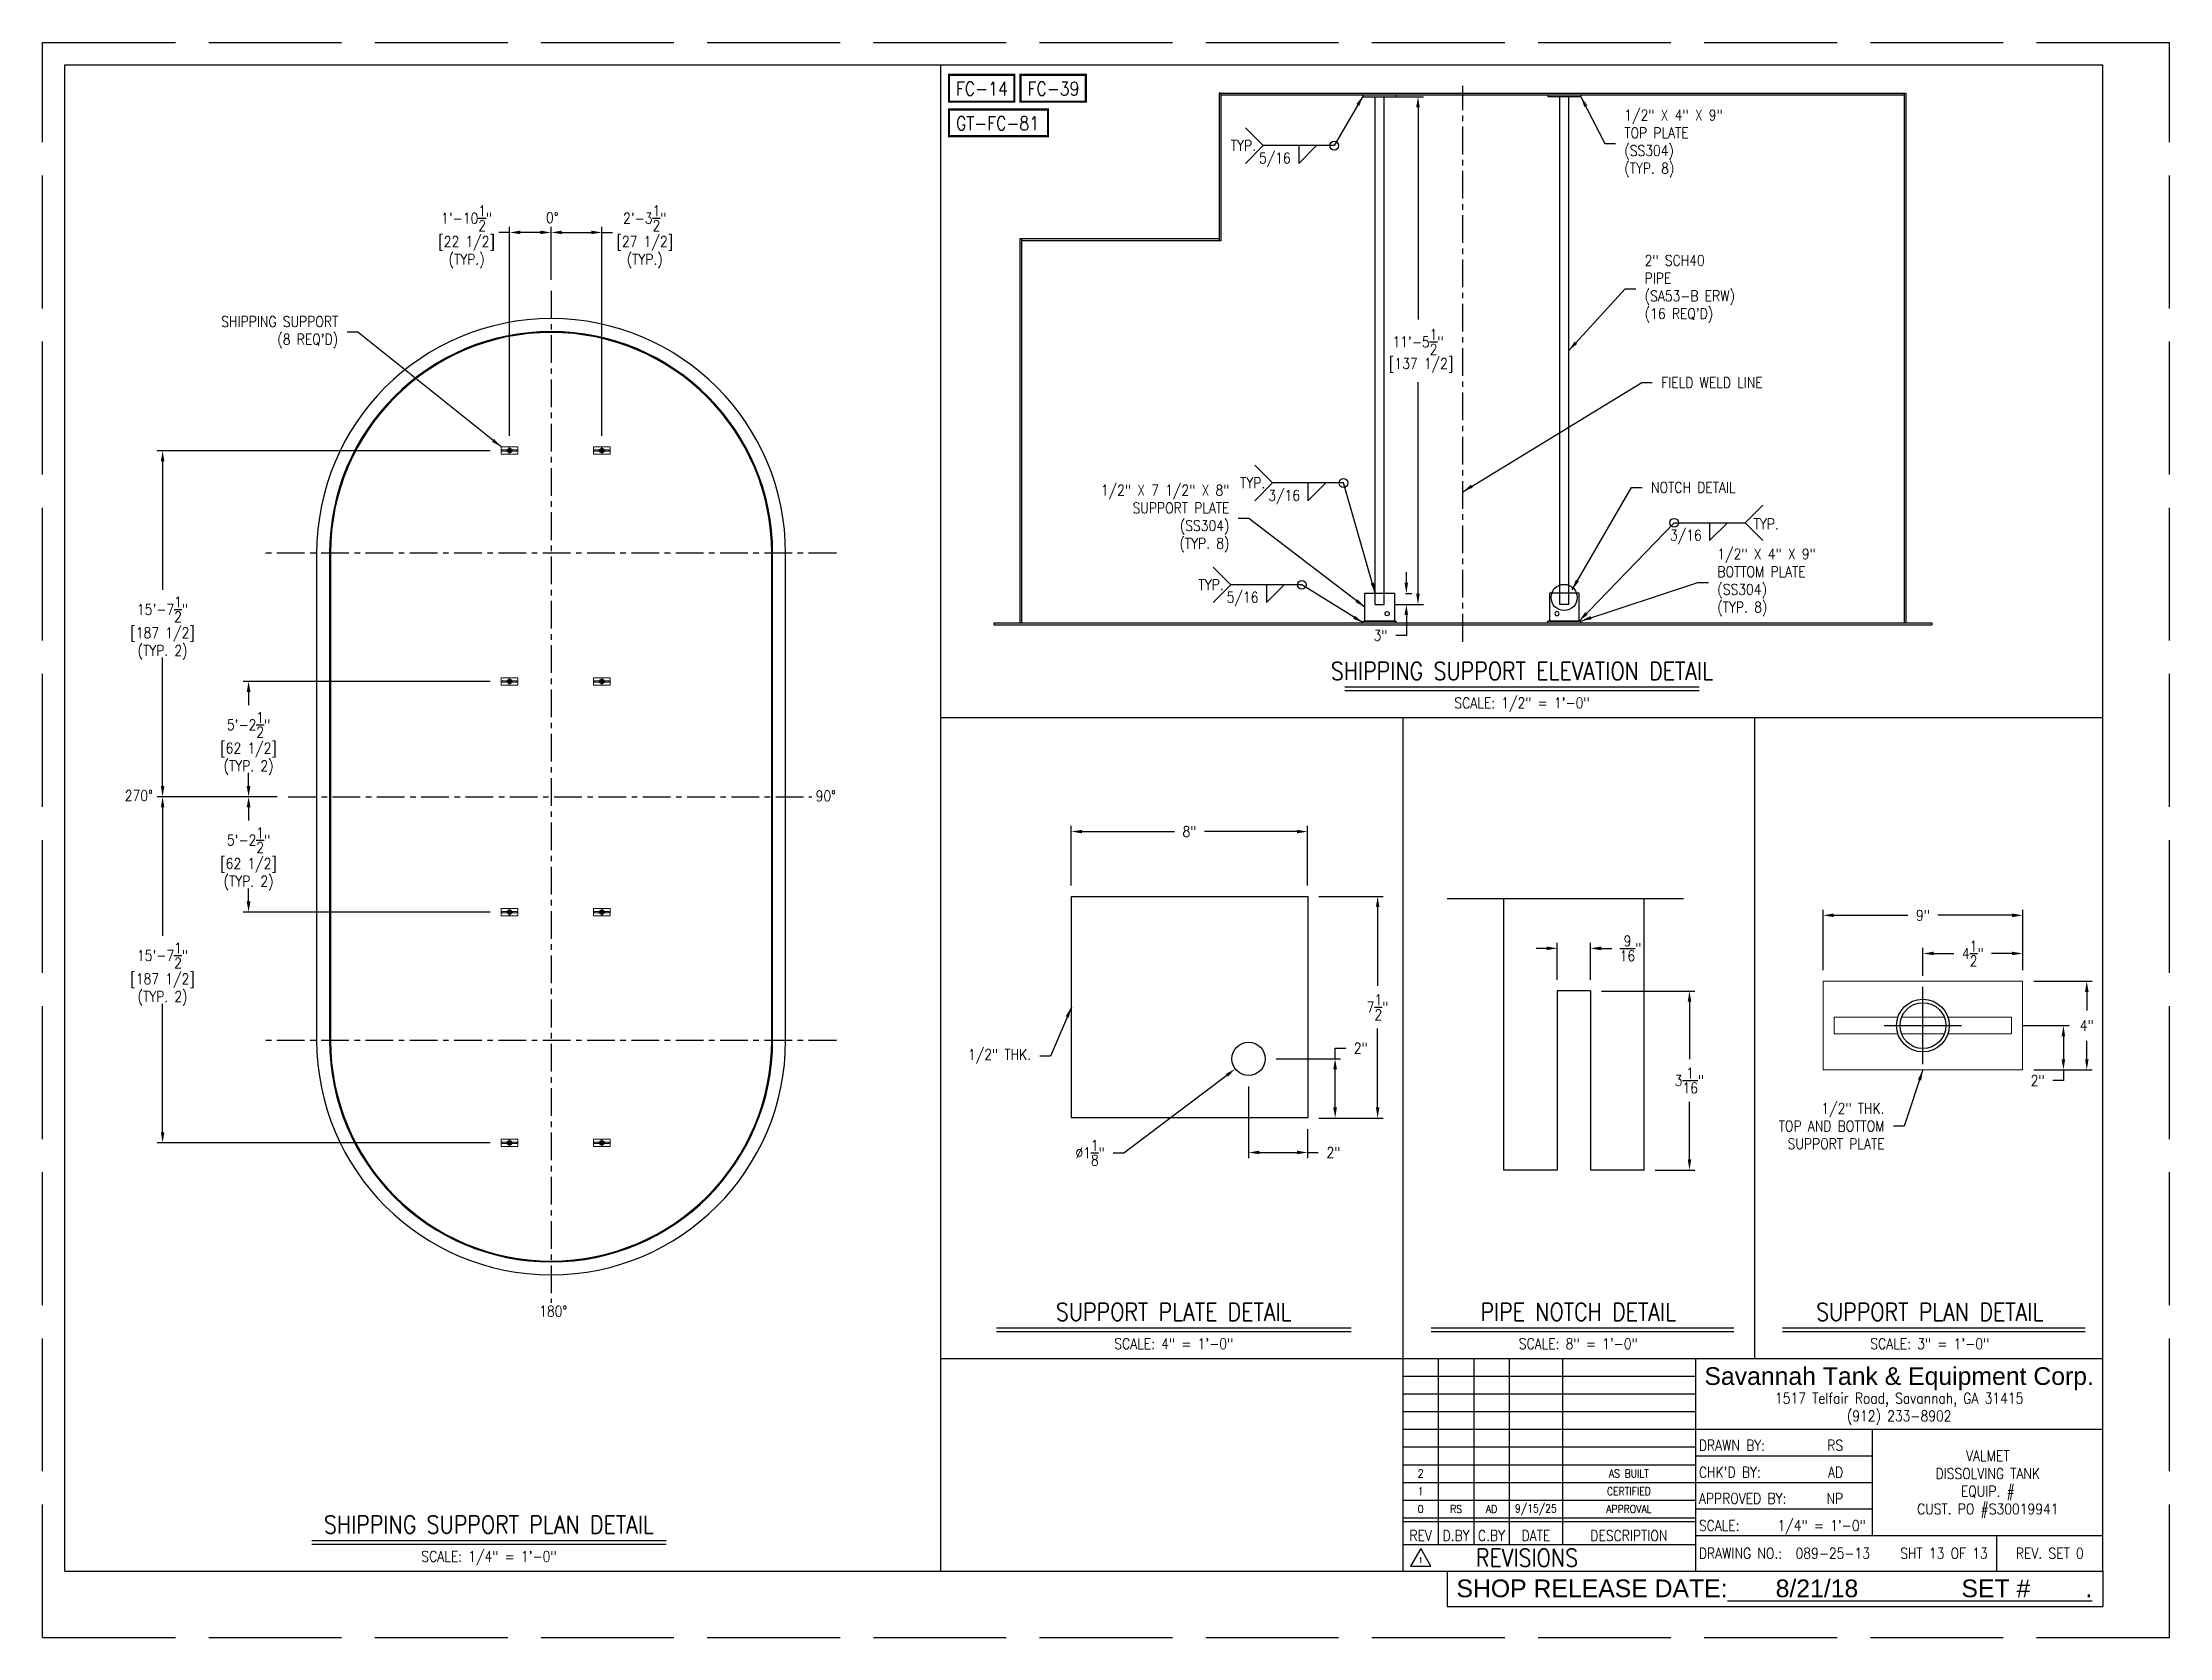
# Model space of a CAD drawing. Extents: x -36 to 1116, y 36 to 900.
import ezdxf
from ezdxf.enums import TextEntityAlignment as Align

# ---------------------------------------------------------------- set-up
doc = ezdxf.new("R2010")
doc.units = 0
doc.header["$LTSCALE"] = 12
doc.header["$MEASUREMENT"] = 0
doc.header["$PDMODE"] = 33
doc.header["$PDSIZE"] = -0.5
doc.linetypes.add('AM_ISO02W050', pattern=[7.5, 6, -1.5])
doc.linetypes.add('CENTER', pattern=[2, 1.25, -0.25, 0.25, -0.25])
doc.layers.get('0').update_dxf_attribs({"linetype": 'CONTINUOUS'})
doc.layers.get('Defpoints').update_dxf_attribs({"linetype": 'CONTINUOUS'})
for name, color, linetype in [('2 PIPE', 7, 'CONTINUOUS'), ('CENTER', 6, 'CENTER'), ('COVER', 3, 'CONTINUOUS'), ('DIM', 1, 'CONTINUOUS'), ('EXTERNALS', 3, 'CONTINUOUS'), ('INTERNALS', 1, 'CONTINUOUS'), ('ROOF', 140, 'CONTINUOUS'), ('SHELL', 40, 'CONTINUOUS'), ('SHOP TAG', 11, 'CONTINUOUS'), ('stack conn.', 191, 'CONTINUOUS'), ('TEXT', 4, 'CONTINUOUS')]:
    doc.layers.add(name, color=color, linetype=linetype)
doc.layers.add('Process-AM_7', color=142, linetype='CENTER', lineweight=25)
doc.styles.add('ROMANS', font='ROMANS.shx', dxfattribs={"width": 0.85, "height": 5.76})
doc.styles.get("Standard").update_dxf_attribs({"font": 'sanss___.ttf'})
doc.linetypes.add('Amzigzag', pattern='A,0.0001,[135,ltypeshp.shx,S=0.04,R=0,X=0,Y=0],-11', length=11.0001)
doc.dimstyles.get("Standard").update_dxf_attribs({"dimtxt": 0.18, "dimasz": 0.18, "dimexe": 0.18, "dimexo": 0.0625, "dimgap": 0.09, "dimtad": 0, "dimtih": 1, "dimtoh": 1, "dimdec": 4, "dimzin": 0, "dimdsep": 46, "dimtxsty": 'Standard', "dimcen": 0.09, "dimadec": 0, "dimazin": 0, "dimtfac": 1, "dimtdec": 4, "dimtofl": 0, "dimtmove": 0, "dimatfit": 3, "dimfxl": 1, "dimtolj": 1, "dimtzin": 0, "dimarcsym": 0})

msp = doc.modelspace()

# ---------------------------------------------------------------- texts
at = {"layer": 'DIM', "style": 'ROMANS', "width": 0.85}
for s, p in [('TYP.', (614.45569, 844.20824)), ('0%%D', (240.08028, 805.11586)), ('TYP.', (619.46775, 661.46231)), ('TYP.', (897.57414, 639.20594)), ('TYP.', (596.95453, 606.28722)), ('270%%D', (16.09498, 492.02889)), ('90%%D', (388.22309, 491.86526)), ('180%%D', (240.56116, 212.70828))]:
    msp.add_text(s, height=5.76, dxfattribs=at).set_placement(p, align=Align.MIDDLE_CENTER)
for s, p in [('5/16', (622.88617, 834.54914)), ('3/16', (627.89822, 651.8032)), ('3/16', (845.45826, 630.23348)), ('5/16', (605.38501, 596.62812))]:
    msp.add_text(s, height=5.76, dxfattribs=at).set_placement(p)
for s, height, p in [('SHIPPING SUPPORT ELEVATION DETAIL', 9.6, (765.30418, 554.74796)), ('SCALE: 1/2" = 1\'-0"', 5.76, (765.30418, 539.38796)), ('SUPPORT PLATE DETAIL', 9.6, (576.71407, 207.5732)), ('PIPE NOTCH DETAIL', 9.6, (795.79287, 207.5732)), ('SUPPORT PLAN DETAIL', 9.6, (986.18511, 207.5732)), ('SCALE: 4" = 1\'-0"', 5.76, (576.71407, 192.2132)), ('SCALE: 8" = 1\'-0"', 5.76, (795.79287, 192.2132)), ('SCALE: 3" = 1\'-0"', 5.76, (986.18511, 192.2132)), ('SHIPPING SUPPORT PLAN DETAIL', 9.6, (205.80335, 92.3732)), ('SCALE: 1/4" = 1\'-0"', 5.76, (205.80335, 77.0132))]:
    msp.add_text(s, height=height, dxfattribs=at).set_placement(p, align=Align.CENTER)
at = {"layer": 'DIM', "char_height": 5.76, "style": 'ROMANS'}
for s, insert, attachment_point in [('\\A1;1/2" X 4" X 9"\\PTOP PLATE\\P(SS304)\\P(TYP. 8)', (820.74213, 845.30955), 4), ('2" SCH40\\PPIPE\\P(SA53-B ERW)\\P(16 REQ\'D)', (831.76646, 766.57363), 4), ("SHIPPING SUPPORT\\P(8 REQ'D)", (124.1343, 743.07171), 6), ('FIELD WELD LINE', (840.70552, 715.75934), 4), ('1/2" X 7 1/2" X 8"\\PSUPPORT PLATE\\P(SS304)\\P(TYP. 8)', (606.85714, 642.11138), 6), ('NOTCH DETAIL', (835.22895, 658.99952), 4), ('1/2" X 4" X 9"\\PBOTTOM PLATE\\P(SS304)\\P(TYP. 8)', (871.14151, 607.57096), 4), ('1/2" THK.', (499.44631, 350.84689), 6), ('1/2" THK.\\PTOP AND BOTTOM\\PSUPPORT PLATE', (961.66631, 313.02613), 6)]:
    msp.add_mtext(s, dxfattribs=dict(at, insert=insert, attachment_point=attachment_point))
at = {"layer": 'SHOP TAG'}
msp.add_text('SHOP RELEASE DATE:%%U       8/21/18               SET #        .', height=9.6, dxfattribs=at).set_placement((901.97319, 62.60899), align=Align.MIDDLE_CENTER)
at = {"layer": 'TEXT'}
msp.add_text('Savannah Tank & Equipment Corp.', height=9.6, dxfattribs=at).set_placement((969.6, 177.6), align=Align.MIDDLE_CENTER)
at = {"layer": 'TEXT', "style": 'ROMANS', "width": 0.85}
for s, height, p in [('1517 Telfair Road, Savannah, GA 31415', 5.76, (969.6, 165.6)), ('(912) 233-8902', 5.76, (969.6, 156)), ('DISSOLVING TANK', 5.76, (1017.6, 124.8)), ('VALMET', 5.76, (1017.6, 134.4)), ('EQUIP. #', 5.76, (1017.6, 115.2)), ('CUST. PO #S30019941', 5.76, (1017.6, 105.6)), ('REVISIONS', 9.6, (768.03486, 79.2)), ('REV. SET 0', 5.76, (1051.2, 81.6)), ('1', 2.88, (710.43486, 77.80148))]:
    msp.add_text(s, height=height, dxfattribs=at).set_placement(p, align=Align.MIDDLE_CENTER)
for s, p in [('DRAWN BY:', (861.12, 140.09634)), ("CHK'D BY:", (861.12, 125.51902)), ('APPROVED BY:', (861.12, 111.29634)), ('SCALE:', (861.12, 96.63941)), ('SCALE:', (861.12, 96.63729)), ('DRAWING NO.:', (861.12, 81.6)), ('089-25-13', (913.49098, 81.6))]:
    msp.add_text(s, height=5.76, dxfattribs=at).set_placement(p, align=Align.MIDDLE_LEFT)
for s, p in [('RS', (939.27187, 140.09634)), ('AD', (939.27187, 125.51902)), ('NP', (939.27187, 111.29634)), ('1/4" = 1\'-0"', (951.50788, 96.63729)), ('SHT 13 OF 13', (1017.59405, 81.6))]:
    msp.add_text(s, height=5.76, dxfattribs=at).set_placement(p, align=Align.MIDDLE_RIGHT)
for s, height, p in [('2', 4.32, (710.43486, 124.8)), ('AS BUILT', 4.32, (823.21743, 124.8)), ('1', 4.32, (710.43486, 115.2)), ('CERTIFIED', 4.32, (823.21743, 115.2)), ('0', 4.32, (710.43486, 105.6)), ('RS', 4.32, (729.63486, 105.6)), ('AD', 4.32, (748.83486, 105.6)), ('9/15/25', 4.32, (772.83486, 105.6)), ('APPROVAL', 4.32, (823.21743, 105.6)), ('REV', 5.76, (710.43486, 91.2)), ('D.BY', 5.76, (729.63486, 91.2)), ('C.BY', 5.76, (748.83486, 91.2)), ('DATE', 5.76, (772.83486, 91.2)), ('DESCRIPTION', 5.76, (823.21743, 91.2))]:
    msp.add_text(s, height=height, dxfattribs=at).set_placement(p, align=Align.MIDDLE)
at = {"layer": 'TEXT', "char_height": 7.363554, "width": 142.6477572, "attachment_point": 1, "style": 'ROMANS'}
for s, insert in [('FC-14', (458.71783, 878.67973)), ('FC-39', (497.46677, 878.67973)), ('GT-FC-81', (458.71783, 859.9401))]:
    msp.add_mtext(s, dxfattribs=dict(at, insert=insert))

# ---------------------------------------------------------------- blocks, each defined once
blk = doc.blocks.new('A$C379cbd7f')
at = {"layer": '2 PIPE'}
for radius in [1.188, 1.034]:
    blk.add_circle((4.5, 2), radius, dxfattribs=at)
at = {"layer": 'EXTERNALS', "lineweight": 18}
for p, q in [((0, 0), (0, 4)), ((0, 4), (9, 4)), ((9, 4), (9, 0)), ((0.5, 2.375), (0.5, 1.625)), ((0.5, 2.375), (3.373, 2.375)), ((3.537, 2.375), (5.463, 2.375)), ((5.627, 2.375), (8.5, 2.375)), ((8.5, 2.375), (8.5, 1.625)), ((0.5, 1.625), (3.373, 1.625)), ((3.537, 1.625), (5.463, 1.625)), ((5.627, 1.625), (8.5, 1.625)), ((9, 0), (0, 0))]:
    blk.add_line(p, q, dxfattribs=at)
at = {"layer": 'Process-AM_7'}
for p, q in [((4.5, 0.252), (4.5, 3.748)), ((2.752, 2), (6.248, 2))]:
    blk.add_line(p, q, dxfattribs=at)
blk = doc.blocks.new('*D207')
at = {"layer": 'Defpoints', "color": 0, "transparency": 16777216}
for p in [(217, 797.1), (239.5, 765.5), (217, 680.9)]:
    blk.add_point(p, dxfattribs=at)
at = {"layer": 'DIM', "color": 0, "lineweight": -2, "transparency": 16777216}
for p, q in [((217, 797.1), (211.2, 797.1)), ((217, 686.9), (217, 800.1)), ((233.7, 797.1), (222.7, 797.1)), ((239.5, 771.5), (239.5, 800.1))]:
    blk.add_line(p, q, dxfattribs=at)
at = {"layer": 'DIM', "color": 0, "transparency": 16777216}
for points in [[(222.7, 798.1), (222.7, 796.2), (217, 797.1)], [(233.7, 798.1), (233.7, 796.2), (239.5, 797.1)]]:
    blk.add_solid(points, dxfattribs=at)
at = {"layer": 'DIM', "color": 0, "transparency": 16777216, "char_height": 5.76, "attachment_point": 5, "style": 'ROMANS'}
for s, insert in [('\\A1;1\'-10{\\H1x;\\S1/2;}"', (193.7, 804.8)), ('\\A1;[22 1/2]\\P(TYP.)', (193.7, 786.4))]:
    blk.add_mtext(s, dxfattribs=dict(at, insert=insert))
blk = doc.blocks.new('*D208')
at = {"layer": 'Defpoints', "color": 0, "transparency": 16777216}
for p in [(267, 797.1), (239.5, 765.5), (267, 680.9)]:
    blk.add_point(p, dxfattribs=at)
at = {"layer": 'DIM', "color": 0, "lineweight": -2, "transparency": 16777216}
for p, q in [((239.5, 771.5), (239.5, 800.1)), ((245.2, 797.1), (261.2, 797.1)), ((267, 686.9), (267, 800.1)), ((267, 797.1), (272.7, 797.1))]:
    blk.add_line(p, q, dxfattribs=at)
at = {"layer": 'DIM', "color": 0, "transparency": 16777216}
for points in [[(245.2, 798.1), (245.2, 796.2), (239.5, 797.1)], [(261.2, 798.1), (261.2, 796.2), (267, 797.1)]]:
    blk.add_solid(points, dxfattribs=at)
at = {"layer": 'DIM', "color": 0, "transparency": 16777216, "char_height": 5.76, "attachment_point": 5, "style": 'ROMANS'}
for s, insert in [('\\A1;2\'-3{\\H1x;\\S1/2;}"', (290.2, 804.8)), ('\\A1;[27 1/2]\\P(TYP.)', (290.2, 786.4))]:
    blk.add_mtext(s, dxfattribs=dict(at, insert=insert))
blk = doc.blocks.new('*D209')
at = {"layer": 'Defpoints', "color": 0, "transparency": 16777216}
for p in [(75.6, 553.9), (212.5, 553.9), (97.1, 491.4)]:
    blk.add_point(p, dxfattribs=at)
at = {"layer": 'DIM', "color": 0, "lineweight": -2, "transparency": 16777216}
for p, q in [((206.5, 553.9), (72.6, 553.9)), ((75.6, 548.2), (75.6, 541.1)), ((75.6, 497.2), (75.6, 504.3)), ((91.1, 491.4), (72.6, 491.4))]:
    blk.add_line(p, q, dxfattribs=at)
at = {"layer": 'DIM', "color": 0, "transparency": 16777216}
for points in [[(74.6, 548.2), (76.6, 548.2), (75.6, 553.9)], [(74.6, 497.2), (76.6, 497.2), (75.6, 491.4)]]:
    blk.add_solid(points, dxfattribs=at)
at = {"layer": 'DIM', "color": 0, "transparency": 16777216, "char_height": 5.76, "attachment_point": 5, "style": 'ROMANS'}
for s, insert in [('\\A1;5\'-2{\\H1x;\\S1/2;}"', (75.6, 530.4)), ('\\A1;[62 1/2]\\P(TYP. 2)', (75.6, 512))]:
    blk.add_mtext(s, dxfattribs=dict(at, insert=insert))
blk = doc.blocks.new('*D210')
at = {"layer": 'Defpoints', "color": 0, "transparency": 16777216}
for p in [(212.5, 678.9), (29, 491.4), (97.1, 491.4)]:
    blk.add_point(p, dxfattribs=at)
at = {"layer": 'DIM', "color": 0, "lineweight": -2, "transparency": 16777216}
for p, q in [((206.5, 678.9), (26, 678.9)), ((29, 673.2), (29, 603.6)), ((29, 497.2), (29, 566.8)), ((91.1, 491.4), (26, 491.4))]:
    blk.add_line(p, q, dxfattribs=at)
at = {"layer": 'DIM', "color": 0, "transparency": 16777216}
for points in [[(28.1, 673.2), (30, 673.2), (29, 678.9)], [(28.1, 497.2), (30, 497.2), (29, 491.4)]]:
    blk.add_solid(points, dxfattribs=at)
at = {"layer": 'DIM', "color": 0, "transparency": 16777216, "char_height": 5.76, "attachment_point": 5, "style": 'ROMANS'}
for s, insert in [('\\A1;15\'-7{\\H1x;\\S1/2;}"', (29, 592.9)), ('\\A1;[187 1/2]\\P(TYP. 2)', (29, 574.5))]:
    blk.add_mtext(s, dxfattribs=dict(at, insert=insert))
blk = doc.blocks.new('*D211')
at = {"layer": 'Defpoints', "color": 0, "transparency": 16777216}
for p in [(97.1, 491.4), (75.6, 428.9), (212.5, 428.9)]:
    blk.add_point(p, dxfattribs=at)
at = {"layer": 'DIM', "color": 0, "lineweight": -2, "transparency": 16777216}
for p, q in [((91.1, 491.4), (72.6, 491.4)), ((75.6, 485.7), (75.6, 478.6)), ((75.6, 434.7), (75.6, 441.8)), ((206.5, 428.9), (72.6, 428.9))]:
    blk.add_line(p, q, dxfattribs=at)
at = {"layer": 'DIM', "color": 0, "transparency": 16777216}
for points in [[(74.6, 485.7), (76.6, 485.7), (75.6, 491.4)], [(74.6, 434.7), (76.6, 434.7), (75.6, 428.9)]]:
    blk.add_solid(points, dxfattribs=at)
at = {"layer": 'DIM', "color": 0, "transparency": 16777216, "char_height": 5.76, "attachment_point": 5, "style": 'ROMANS'}
for s, insert in [('\\A1;5\'-2{\\H1x;\\S1/2;}"', (75.6, 467.9)), ('\\A1;[62 1/2]\\P(TYP. 2)', (75.6, 449.5))]:
    blk.add_mtext(s, dxfattribs=dict(at, insert=insert))
blk = doc.blocks.new('*D212')
at = {"layer": 'Defpoints', "color": 0, "transparency": 16777216}
for p in [(97.1, 491.4), (29, 303.9), (212.5, 303.9)]:
    blk.add_point(p, dxfattribs=at)
at = {"layer": 'DIM', "color": 0, "lineweight": -2, "transparency": 16777216}
for p, q in [((91.1, 491.4), (26, 491.4)), ((29, 485.7), (29, 416.1)), ((29, 309.7), (29, 379.3)), ((206.5, 303.9), (26, 303.9))]:
    blk.add_line(p, q, dxfattribs=at)
at = {"layer": 'DIM', "color": 0, "transparency": 16777216}
for points in [[(28.1, 485.7), (30, 485.7), (29, 491.4)], [(28.1, 309.7), (30, 309.7), (29, 303.9)]]:
    blk.add_solid(points, dxfattribs=at)
at = {"layer": 'DIM', "color": 0, "transparency": 16777216, "char_height": 5.76, "attachment_point": 5, "style": 'ROMANS'}
for s, insert in [('\\A1;15\'-7{\\H1x;\\S1/2;}"', (29, 405.4)), ('\\A1;[187 1/2]\\P(TYP. 2)', (29, 387))]:
    blk.add_mtext(s, dxfattribs=dict(at, insert=insert))
blk = doc.blocks.new('A$C065b5bcb')
at = {"layer": '2 PIPE'}
for p, q in [((-23.6875, 5), (-23.6875, 142.5)), ((-23.6875, 142.5), (-21.3125, 142.5)), ((-21.3125, 5), (-21.3125, 142.5)), ((-23.6875, 5), (-21.3125, 5))]:
    blk.add_line(p, q, dxfattribs=at)
at = {"layer": 'COVER'}
for p, q in [((-26.5, 8), (-18.5, 8)), ((-26.5, 0.5), (-26.5, 8)), ((-18.5, 8), (-18.5, 0.5)), ((-18.5, 0.5), (-26.5, 0.5))]:
    blk.add_line(p, q, dxfattribs=at)
blk.add_circle((-20.5, 2.5), 0.5625, dxfattribs=at)
at = {"layer": 'INTERNALS'}
for p, q in [((-27, 143), (-27, 142.5)), ((-27, 142.5), (-18, 142.5)), ((-18, 143), (-18, 142.5)), ((-27, 0.5), (-18, 0.5)), ((-27, 0), (-27, 0.5)), ((-18, 0), (-18, 0.5))]:
    blk.add_line(p, q, dxfattribs=at)
blk = doc.blocks.new('*D236')
at = {"layer": 'Defpoints', "color": 0, "transparency": 16777216}
for p in [(696.2, 601.6), (702.7, 601.6), (690.6, 595.6)]:
    blk.add_point(p, dxfattribs=at)
at = {"layer": 'DIM', "color": 0, "lineweight": -2, "transparency": 16777216}
for p, q in [((702.7, 607.4), (702.7, 613.1)), ((702.2, 601.6), (705.7, 601.6)), ((696.6, 595.6), (705.7, 595.6)), ((702.7, 589.9), (702.7, 578.8)), ((702.7, 578.8), (696.9, 578.8))]:
    blk.add_line(p, q, dxfattribs=at)
at = {"layer": 'DIM', "color": 0, "transparency": 16777216}
for points in [[(701.7, 607.4), (703.6, 607.4), (702.7, 601.6)], [(701.7, 589.9), (703.6, 589.9), (702.7, 595.6)]]:
    blk.add_solid(points, dxfattribs=at)
at = {"layer": 'DIM', "color": 0, "transparency": 16777216, "insert": (688.7, 578.8), "char_height": 5.76, "attachment_point": 5, "style": 'ROMANS'}
blk.add_mtext('\\A1;3"', dxfattribs=at)
blk = doc.blocks.new('*D237')
at = {"layer": 'Defpoints', "color": 0, "transparency": 16777216}
for p in [(690.6, 870.6), (690.6, 595.6), (709, 595.6)]:
    blk.add_point(p, dxfattribs=at)
at = {"layer": 'DIM', "color": 0, "lineweight": -2, "transparency": 16777216}
for p, q in [((696.6, 870.6), (712, 870.6)), ((709, 864.9), (709, 749.9)), ((709, 601.4), (709, 716.1)), ((696.6, 595.6), (712, 595.6))]:
    blk.add_line(p, q, dxfattribs=at)
at = {"layer": 'DIM', "color": 0, "transparency": 16777216}
for points in [[(708, 864.9), (709.9, 864.9), (709, 870.6)], [(708, 601.4), (709.9, 601.4), (709, 595.6)]]:
    blk.add_solid(points, dxfattribs=at)
at = {"layer": 'DIM', "color": 0, "transparency": 16777216, "insert": (709, 733), "char_height": 5.76, "attachment_point": 5, "style": 'ROMANS'}
blk.add_mtext('\\A1;11\'-5{\\H1x;\\S1/2;}"\\P [137 1/2]', dxfattribs=at)
blk = doc.blocks.new('*D238')
at = {"layer": 'Defpoints', "color": 0, "transparency": 16777216}
for p in [(521.2, 472.6), (521.2, 437.4), (649.2, 437.4)]:
    blk.add_point(p, dxfattribs=at)
at = {"layer": 'DIM', "color": 0, "lineweight": -2, "transparency": 16777216}
for p, q in [((521.2, 443.4), (521.2, 475.6)), ((527, 472.6), (577.1, 472.6)), ((643.5, 472.6), (593.4, 472.6)), ((649.2, 443.4), (649.2, 475.6))]:
    blk.add_line(p, q, dxfattribs=at)
at = {"layer": 'DIM', "color": 0, "transparency": 16777216}
for points in [[(527, 473.5), (527, 471.6), (521.2, 472.6)], [(643.5, 473.5), (643.5, 471.6), (649.2, 472.6)]]:
    blk.add_solid(points, dxfattribs=at)
at = {"layer": 'DIM', "color": 0, "transparency": 16777216, "insert": (585.2, 472.6), "char_height": 5.76, "attachment_point": 5, "style": 'ROMANS'}
blk.add_mtext('\\A1;8"', dxfattribs=at)
blk = doc.blocks.new('*D239')
at = {"layer": 'Defpoints', "color": 0, "transparency": 16777216}
for p in [(649.2, 437.4), (649.2, 317.4), (687.1, 317.4)]:
    blk.add_point(p, dxfattribs=at)
at = {"layer": 'DIM', "color": 0, "lineweight": -2, "transparency": 16777216}
for p, q in [((655.2, 437.4), (690.1, 437.4)), ((687.1, 431.7), (687.1, 389)), ((687.1, 323.2), (687.1, 365.9)), ((655.2, 317.4), (690.1, 317.4))]:
    blk.add_line(p, q, dxfattribs=at)
at = {"layer": 'DIM', "color": 0, "transparency": 16777216}
for points in [[(686.2, 431.7), (688.1, 431.7), (687.1, 437.4)], [(686.2, 323.2), (688.1, 323.2), (687.1, 317.4)]]:
    blk.add_solid(points, dxfattribs=at)
at = {"layer": 'DIM', "color": 0, "transparency": 16777216, "insert": (687.1, 377.4), "char_height": 5.76, "attachment_point": 5, "style": 'ROMANS'}
blk.add_mtext('\\A1;7{\\H1x;\\S1/2;}"', dxfattribs=at)
blk = doc.blocks.new('*D240')
at = {"layer": 'Defpoints', "color": 0, "transparency": 16777216}
for p in [(624.4, 354.9), (610, 344)]:
    blk.add_point(p, dxfattribs=at)
at = {"layer": 'DIM', "color": 0, "lineweight": -2, "transparency": 16777216}
for p, q in [((549.6, 298.5), (605.4, 340.6)), ((543.8, 298.5), (549.6, 298.5))]:
    blk.add_line(p, q, dxfattribs=at)
at = {"layer": 'DIM', "color": 0, "transparency": 16777216}
blk.add_solid([(604.9, 341.3), (606, 339.8), (610, 344)], dxfattribs=at)
at = {"layer": 'DIM', "color": 0, "transparency": 16777216, "insert": (531.4, 298.5), "char_height": 5.76, "attachment_point": 5, "style": 'ROMANS'}
blk.add_mtext('\\A1;∅1{\\H1x;\\S1/8;}"', dxfattribs=at)
blk = doc.blocks.new('*D241')
at = {"layer": 'Defpoints', "color": 0, "transparency": 16777216}
for p in [(626.2, 349.4), (664.1, 349.4), (649.2, 317.4)]:
    blk.add_point(p, dxfattribs=at)
at = {"layer": 'DIM', "color": 0, "lineweight": -2, "transparency": 16777216}
for p, q in [((632.2, 349.4), (667.1, 349.4)), ((664.1, 349.4), (664.1, 355.2)), ((664.1, 355.2), (669.9, 355.2)), ((664.1, 323.2), (664.1, 343.7)), ((655.2, 317.4), (667.1, 317.4))]:
    blk.add_line(p, q, dxfattribs=at)
at = {"layer": 'DIM', "color": 0, "transparency": 16777216}
for points in [[(663.1, 343.7), (665.1, 343.7), (664.1, 349.4)], [(663.1, 323.2), (665.1, 323.2), (664.1, 317.4)]]:
    blk.add_solid(points, dxfattribs=at)
at = {"layer": 'DIM', "color": 0, "transparency": 16777216, "insert": (678, 355.2), "char_height": 5.76, "attachment_point": 5, "style": 'ROMANS'}
blk.add_mtext('\\A1;2"', dxfattribs=at)
blk = doc.blocks.new('*D242')
at = {"layer": 'Defpoints', "color": 0, "transparency": 16777216}
for p in [(617.2, 340.4), (649.2, 317.4), (649.2, 298.7)]:
    blk.add_point(p, dxfattribs=at)
at = {"layer": 'DIM', "color": 0, "lineweight": -2, "transparency": 16777216}
for p, q in [((617.2, 334.4), (617.2, 295.7)), ((649.2, 311.4), (649.2, 295.7)), ((623, 298.7), (643.5, 298.7)), ((649.2, 298.7), (655, 298.7))]:
    blk.add_line(p, q, dxfattribs=at)
at = {"layer": 'DIM', "color": 0, "transparency": 16777216}
for points in [[(623, 299.7), (623, 297.8), (617.2, 298.7)], [(643.5, 299.7), (643.5, 297.8), (649.2, 298.7)]]:
    blk.add_solid(points, dxfattribs=at)
at = {"layer": 'DIM', "color": 0, "transparency": 16777216, "insert": (663.2, 298.7), "char_height": 5.76, "attachment_point": 5, "style": 'ROMANS'}
blk.add_mtext('\\A1;2"', dxfattribs=at)
blk = doc.blocks.new('*D247')
at = {"layer": 'Defpoints', "color": 0, "transparency": 16777216}
for p in [(802.4, 386.2), (856, 386.2), (831.4, 289.2)]:
    blk.add_point(p, dxfattribs=at)
at = {"layer": 'DIM', "color": 0, "lineweight": -2, "transparency": 16777216}
for p, q in [((808.4, 386.2), (859, 386.2)), ((856, 380.5), (856, 349.2)), ((856, 295), (856, 326.2)), ((837.4, 289.2), (859, 289.2))]:
    blk.add_line(p, q, dxfattribs=at)
at = {"layer": 'DIM', "color": 0, "transparency": 16777216}
for points in [[(855.1, 380.5), (857, 380.5), (856, 386.2)], [(855.1, 295), (857, 295), (856, 289.2)]]:
    blk.add_solid(points, dxfattribs=at)
at = {"layer": 'DIM', "color": 0, "transparency": 16777216, "insert": (856, 337.7), "char_height": 5.76, "attachment_point": 5, "style": 'ROMANS'}
blk.add_mtext('\\A1;3{\\H1x;\\S1/16;}"', dxfattribs=at)
blk = doc.blocks.new('*D248')
at = {"layer": 'Defpoints', "color": 0, "transparency": 16777216}
for p in [(802.4, 409.3), (784.4, 386.2), (802.4, 386.2)]:
    blk.add_point(p, dxfattribs=at)
at = {"layer": 'DIM', "color": 0, "lineweight": -2, "transparency": 16777216}
for p, q in [((778.7, 409.3), (772.9, 409.3)), ((784.4, 392.2), (784.4, 412.3)), ((802.4, 392.2), (802.4, 412.3)), ((808.2, 409.3), (814, 409.3))]:
    blk.add_line(p, q, dxfattribs=at)
at = {"layer": 'DIM', "color": 0, "transparency": 16777216}
for points in [[(778.7, 410.3), (778.7, 408.3), (784.4, 409.3)], [(808.2, 410.3), (808.2, 408.3), (802.4, 409.3)]]:
    blk.add_solid(points, dxfattribs=at)
at = {"layer": 'DIM', "color": 0, "transparency": 16777216, "insert": (824.1, 409.3), "char_height": 5.76, "attachment_point": 5, "style": 'ROMANS'}
blk.add_mtext('\\A1;{\\H1x;\\S9/16;}"', dxfattribs=at)
blk = doc.blocks.new('*D249')
at = {"layer": 'Defpoints', "color": 0, "transparency": 16777216}
for p in [(1036.5, 427.2), (928.5, 391.5), (1036.5, 391.5)]:
    blk.add_point(p, dxfattribs=at)
at = {"layer": 'DIM', "color": 0, "lineweight": -2, "transparency": 16777216}
for p, q in [((928.5, 397.5), (928.5, 430.2)), ((934.2, 427.2), (974.3, 427.2)), ((1030.7, 427.2), (990.6, 427.2)), ((1036.5, 397.5), (1036.5, 430.2))]:
    blk.add_line(p, q, dxfattribs=at)
at = {"layer": 'DIM', "color": 0, "transparency": 16777216}
for points in [[(934.2, 428.2), (934.2, 426.2), (928.5, 427.2)], [(1030.7, 428.2), (1030.7, 426.2), (1036.5, 427.2)]]:
    blk.add_solid(points, dxfattribs=at)
at = {"layer": 'DIM', "color": 0, "transparency": 16777216, "insert": (982.5, 427.2), "char_height": 5.76, "attachment_point": 5, "style": 'ROMANS'}
blk.add_mtext('\\A1;9"', dxfattribs=at)
blk = doc.blocks.new('*D250')
at = {"layer": 'Defpoints', "color": 0, "transparency": 16777216}
for p in [(1036.5, 391.5), (1071.2, 391.5), (1036.5, 343.5)]:
    blk.add_point(p, dxfattribs=at)
at = {"layer": 'DIM', "color": 0, "lineweight": -2, "transparency": 16777216}
for p, q in [((1042.5, 391.5), (1074.2, 391.5)), ((1071.2, 385.7), (1071.2, 375.7)), ((1071.2, 349.2), (1071.2, 359.2)), ((1042.5, 343.5), (1074.2, 343.5))]:
    blk.add_line(p, q, dxfattribs=at)
at = {"layer": 'DIM', "color": 0, "transparency": 16777216}
for points in [[(1070.3, 385.7), (1072.2, 385.7), (1071.2, 391.5)], [(1070.3, 349.2), (1072.2, 349.2), (1071.2, 343.5)]]:
    blk.add_solid(points, dxfattribs=at)
at = {"layer": 'DIM', "color": 0, "transparency": 16777216, "insert": (1071.2, 367.5), "char_height": 5.76, "attachment_point": 5, "style": 'ROMANS'}
blk.add_mtext('\\A1;4"', dxfattribs=at)
blk = doc.blocks.new('*D251')
at = {"layer": 'Defpoints', "color": 0, "transparency": 16777216}
for p in [(1030.5, 367.5), (1036.5, 343.5), (1058.6, 343.5)]:
    blk.add_point(p, dxfattribs=at)
at = {"layer": 'DIM', "color": 0, "lineweight": -2, "transparency": 16777216}
for p, q in [((1036.5, 367.5), (1061.6, 367.5)), ((1058.6, 361.7), (1058.6, 349.2)), ((1042.5, 343.5), (1061.6, 343.5)), ((1058.6, 337.7), (1052.8, 337.7)), ((1058.6, 343.5), (1058.6, 337.7))]:
    blk.add_line(p, q, dxfattribs=at)
at = {"layer": 'DIM', "color": 0, "transparency": 16777216}
for points in [[(1057.6, 361.7), (1059.5, 361.7), (1058.6, 367.5)], [(1057.6, 349.2), (1059.5, 349.2), (1058.6, 343.5)]]:
    blk.add_solid(points, dxfattribs=at)
at = {"layer": 'DIM', "color": 0, "transparency": 16777216, "insert": (1044.6, 337.7), "char_height": 5.76, "attachment_point": 5, "style": 'ROMANS'}
blk.add_mtext('\\A1;2"', dxfattribs=at)
blk = doc.blocks.new('*D252')
at = {"layer": 'Defpoints', "color": 0, "transparency": 16777216}
for p in [(982.5, 406.5), (982.5, 388.4), (1036.5, 391.5)]:
    blk.add_point(p, dxfattribs=at)
at = {"layer": 'DIM', "color": 0, "lineweight": -2, "transparency": 16777216}
for p, q in [((982.5, 394.4), (982.5, 409.5)), ((988.2, 406.5), (999.3, 406.5)), ((1030.7, 406.5), (1019.6, 406.5)), ((1036.5, 397.5), (1036.5, 409.5))]:
    blk.add_line(p, q, dxfattribs=at)
at = {"layer": 'DIM', "color": 0, "transparency": 16777216}
for points in [[(988.2, 407.5), (988.2, 405.6), (982.5, 406.5)], [(1030.7, 407.5), (1030.7, 405.6), (1036.5, 406.5)]]:
    blk.add_solid(points, dxfattribs=at)
at = {"layer": 'DIM', "color": 0, "transparency": 16777216, "insert": (1009.5, 406.5), "char_height": 5.76, "attachment_point": 5, "style": 'ROMANS'}
blk.add_mtext('\\A1;4{\\H1x;\\S1/2;}"', dxfattribs=at)

# ---------------------------------------------------------------- dimensions: what is measured, and where the dimension line sits
at = {"layer": 'DIM'}
for base, p1, p2, picture, middle in [((708.95953, 595.62914), (690.6246, 870.62914), (690.6246, 595.62914), '*D237', (708.95953, 733.01223)), ((702.65007, 601.62914), (690.6246, 595.62914), (696.2496, 601.62914), '*D236', (688.7095, 578.75677))]:
    dim = msp.add_linear_dim(base=base, p1=p1, p2=p2, angle=90, dimstyle='Standard', override={"dimscale": 48, "dimtxt": 5.76, "dimasz": 0.12, "dimexe": 0.0625, "dimexo": 0.125, "dimgap": 0.1, "dimlfac": 0.5, "dimzin": 3, "dimlunit": 4, "dimpost": '\\X', "dimtxsty": 'ROMANS', "dimcen": 0}, dxfattribs=at)
    dim.commit()
    dim.dimension.update_dxf_attribs({"geometry": picture, "text_midpoint": middle, "dimtype": 160})
for base, p2, picture, middle in [((216.9567268184, 797.1126105005), (216.9567268184, 680.9337736574), '*D207', (193.6835839612, 797.1126105005)), ((266.9567268184, 797.1126105005), (266.9567268184, 680.9337736574), '*D208', (290.2298696755, 797.1126105005))]:
    dim = msp.add_linear_dim(base=base, p1=(239.4564768184, 765.5070506442), p2=p2, text='<>\\P(TYP.)', dimstyle='Standard', override={"dimscale": 48, "dimtxt": 5.76, "dimasz": 0.12, "dimexe": 0.0625, "dimexo": 0.125, "dimgap": 0.02, "dimzin": 3, "dimlunit": 4, "dimpost": '\\X', "dimtxsty": 'ROMANS', "dimcen": 0}, dxfattribs=at)
    dim.commit()
    dim.dimension.update_dxf_attribs({"geometry": picture, "text_midpoint": middle})
for base, p1, p2, picture, middle in [((29.02381, 491.43377), (212.45673, 678.93377), (97.12097, 491.43377), '*D210', (29.02381, 585.18377)), ((75.59652, 553.93377), (97.12097, 491.43377), (212.45673, 553.93377), '*D209', (75.59652, 522.68377)), ((29.02381, 303.93377), (97.12097, 491.43377), (212.45673, 303.93377), '*D212', (29.02381, 397.68377)), ((75.59652, 428.93377), (97.12097, 491.43377), (212.45673, 428.93377), '*D211', (75.59652, 460.18377))]:
    dim = msp.add_linear_dim(base=base, p1=p1, p2=p2, angle=90, text='<>\\P(TYP. 2)', dimstyle='Standard', override={"dimscale": 48, "dimtxt": 5.76, "dimasz": 0.12, "dimexe": 0.0625, "dimexo": 0.125, "dimgap": 0.02, "dimzin": 3, "dimlunit": 4, "dimpost": '\\X', "dimtxsty": 'ROMANS', "dimcen": 0}, dxfattribs=at)
    dim.commit()
    dim.dimension.update_dxf_attribs({"geometry": picture, "text_midpoint": middle})
for base, p1, p2, override, picture, middle in [((521.2346, 472.55336), (649.2346, 437.44375), (521.2346, 437.44375), {"dimscale": 48, "dimtxt": 5.76, "dimasz": 0.12, "dimexe": 0.0625, "dimexo": 0.125, "dimgap": 0.1, "dimlfac": 0.0625, "dimzin": 3, "dimlunit": 4, "dimpost": '\\X', "dimtxsty": 'ROMANS', "dimcen": 0}, '*D238', (585.2346, 472.55336)), ((1036.46139, 427.20728), (928.46139, 391.47088), (1036.46139, 391.47088), {"dimscale": 48, "dimtxt": 5.76, "dimasz": 0.12, "dimexe": 0.0625, "dimexo": 0.125, "dimgap": 0.1, "dimlfac": 0.083333, "dimzin": 3, "dimlunit": 4, "dimpost": '\\X', "dimtxsty": 'ROMANS', "dimcen": 0}, '*D249', (982.46139, 427.20728)), ((802.4453, 409.30563), (784.4453, 386.21405), (802.4453, 386.21405), {"dimscale": 48, "dimtxt": 5.76, "dimasz": 0.12, "dimexe": 0.0625, "dimexo": 0.125, "dimgap": 0.1, "dimlfac": 0.03125, "dimzin": 3, "dimlunit": 4, "dimpost": '\\X', "dimtxsty": 'ROMANS', "dimcen": 0}, '*D248', (824.12759, 409.30563)), ((982.46139, 406.5452), (1036.46139, 391.47088), (982.46139, 388.4473), {"dimscale": 48, "dimtxt": 5.76, "dimasz": 0.12, "dimexe": 0.0625, "dimexo": 0.125, "dimgap": 0.1, "dimlfac": 0.083333, "dimzin": 3, "dimlunit": 4, "dimpost": '\\X', "dimtxsty": 'ROMANS', "dimcen": 0}, '*D252', (1009.46139, 406.5452)), ((649.2346, 298.74067), (617.2346, 340.44375), (649.2346, 317.44375), {"dimscale": 48, "dimtxt": 5.76, "dimasz": 0.12, "dimexe": 0.0625, "dimexo": 0.125, "dimgap": 0.1, "dimlfac": 0.0625, "dimzin": 3, "dimlunit": 4, "dimpost": '\\X', "dimtxsty": 'ROMANS', "dimcen": 0}, '*D242', (663.17517, 298.74067))]:
    dim = msp.add_linear_dim(base=base, p1=p1, p2=p2, dimstyle='Standard', override=override, dxfattribs=at)
    dim.commit()
    dim.dimension.update_dxf_attribs({"geometry": picture, "text_midpoint": middle})
for base, p1, p2, override, picture, middle in [((687.11456, 317.44375), (649.2346, 437.44375), (649.2346, 317.44375), {"dimscale": 48, "dimtxt": 5.76, "dimasz": 0.12, "dimexe": 0.0625, "dimexo": 0.125, "dimgap": 0.1, "dimlfac": 0.0625, "dimzin": 3, "dimlunit": 4, "dimpost": '\\X', "dimtxsty": 'ROMANS', "dimcen": 0}, '*D239', (687.11456, 377.44375)), ((856.0101342187, 386.2140450588), (831.4453046135, 289.2140450588), (802.4453046135, 386.2140450588), {"dimscale": 48, "dimtxt": 5.76, "dimasz": 0.12, "dimexe": 0.0625, "dimexo": 0.125, "dimgap": 0.1, "dimlfac": 0.03125, "dimzin": 3, "dimlunit": 4, "dimpost": '\\X', "dimtxsty": 'ROMANS', "dimcen": 0}, '*D247', (856.0101342187, 337.7140450588)), ((1071.24161, 391.47088), (1036.46139, 343.47088), (1036.46139, 391.47088), {"dimscale": 48, "dimtxt": 5.76, "dimasz": 0.12, "dimexe": 0.0625, "dimexo": 0.125, "dimgap": 0.1, "dimlfac": 0.083333, "dimzin": 3, "dimlunit": 4, "dimpost": '\\X', "dimtxsty": 'ROMANS', "dimcen": 0}, '*D250', (1071.24161, 367.47088)), ((664.09741, 349.44375), (649.2346, 317.44375), (626.2346, 349.44375), {"dimscale": 48, "dimtxt": 5.76, "dimasz": 0.12, "dimexe": 0.0625, "dimexo": 0.125, "dimgap": 0.1, "dimlfac": 0.0625, "dimzin": 3, "dimlunit": 4, "dimpost": '\\X', "dimtxsty": 'ROMANS', "dimcen": 0}, '*D241', (678.03798, 355.20375)), ((1058.55316, 343.47088), (1030.46139, 367.47088), (1036.46139, 343.47088), {"dimscale": 48, "dimtxt": 5.76, "dimasz": 0.12, "dimexe": 0.0625, "dimexo": 0.125, "dimgap": 0.1, "dimlfac": 0.083333, "dimzin": 3, "dimlunit": 4, "dimpost": '\\X', "dimtxsty": 'ROMANS', "dimcen": 0}, '*D251', (1044.61259, 337.71088))]:
    dim = msp.add_linear_dim(base=base, p1=p1, p2=p2, angle=90, dimstyle='Standard', override=override, dxfattribs=at)
    dim.commit()
    dim.dimension.update_dxf_attribs({"geometry": picture, "text_midpoint": middle})
dim = msp.add_diameter_dim_2p(p1=(624.42392, 354.85797), p2=(610.04529, 344.02954), dimstyle='Standard', override={"dimscale": 48, "dimtxt": 5.76, "dimasz": 0.12, "dimexe": 0.0625, "dimexo": 0.125, "dimgap": 0.1, "dimlfac": 0.0625, "dimzin": 3, "dimlunit": 4, "dimpost": '\\X', "dimtxsty": 'ROMANS', "dimcen": 0}, dxfattribs=at)
dim.commit()
dim.dimension.update_dxf_attribs({"geometry": '*D240', "text_midpoint": (531.43797, 298.48995), "dimtype": 163})

# ---------------------------------------------------------------- linework, layer by layer
for p, q in [((-24, 72), (-24, 888)), ((-24, 888), (1080, 888)), ((450.60836, 72), (450.60836, 888)), ((1080, 72), (1080, 888)), ((450.60836, 534.37476), (1080, 534.37476)), ((700.83486, 534.37476), (700.83486, 72)), ((891.2271, 534.37476), (891.2271, 187.2)), ((450.60836, 187.2), (1080, 187.2)), ((720.03486, 86.4), (720.03486, 187.2)), ((739.23486, 187.2), (739.23486, 86.4)), ((758.43486, 187.2), (758.43486, 86.4)), ((787.23486, 187.2), (787.23486, 86.4)), ((859.2, 187.2), (859.2, 72)), ((700.83486, 177.6), (859.2, 177.6)), ((700.83486, 168), (859.2, 168)), ((700.83486, 158.4), (859.2, 158.4)), ((700.83486, 148.8), (1080, 148.8)), ((700.83486, 139.2), (859.2, 139.2)), ((955.2, 91.2), (955.2, 148.8)), ((700.83486, 129.6), (859.2, 129.6)), ((859.2, 134.4), (955.2, 134.4)), ((700.83486, 120), (955.2, 120)), ((700.83486, 110.4), (859.2, 110.4)), ((859.2, 105.6), (955.2, 105.6)), ((700.83486, 100.8), (859.2, 100.8)), ((700.83486, 98.88), (859.2, 98.88)), ((700.83486, 86.4), (859.2, 86.4)), ((859.2, 91.2), (1080, 91.2)), ((1022.4, 91.2), (1022.4, 72)), ((-24, 72), (1080, 72))]:
    msp.add_line(p, q)
at = {"layer": '2 PIPE'}
for p, q in [((755.4453, 289.21405), (755.4453, 436.23182)), ((831.4453, 289.21405), (831.4453, 436.23182)), ((784.4453, 386.21405), (784.4453, 289.21405)), ((802.4453, 386.21405), (784.4453, 386.21405)), ((802.4453, 386.21405), (802.4453, 289.21405)), ((784.4453, 289.21405), (755.4453, 289.21405)), ((831.4453, 289.21405), (802.4453, 289.21405))]:
    msp.add_line(p, q, dxfattribs=at)
at = {"layer": 'CENTER'}
for p, q in [((733.2496, 575.42892), (733.2496, 876.58626)), ((239.45648, 765.50705), (239.45648, 217.3605)), ((393.94661, 623.43377), (84.96634, 623.43377)), ((97.12097, 491.43377), (380.59932, 491.43377)), ((393.94661, 359.43377), (84.96634, 359.43377))]:
    msp.add_line(p, q, dxfattribs=at)
at = {"layer": 'COVER'}
for p, q in [((521.2346, 437.44375), (649.2346, 437.44375)), ((521.2346, 317.44375), (521.2346, 437.44375)), ((649.2346, 437.44375), (649.2346, 317.44375)), ((649.2346, 317.44375), (521.2346, 317.44375))]:
    msp.add_line(p, q, dxfattribs=at)
msp.add_circle((617.2346, 349.44375), 9, dxfattribs=at)
at = {"layer": 'Defpoints', "linetype": 'AM_ISO02W050'}
for p, q in [((-36, 36), (-36, 900)), ((-36, 900), (1116, 900)), ((1116, 36), (1116, 900)), ((-36, 36), (1116, 36))]:
    msp.add_line(p, q, dxfattribs=at)
at = {"layer": 'DIM'}
for p, q in [((625.19017, 844.14914), (615.59017, 853.74914)), ((625.19017, 844.14914), (615.59017, 834.54914)), ((663.59017, 844.14914), (625.19017, 844.14914)), ((644.39017, 834.54914), (653.99017, 844.14914)), ((644.39017, 844.14914), (644.39017, 834.54914)), ((630.20222, 661.4032), (620.60222, 671.0032)), ((630.20222, 661.4032), (620.60222, 651.8032)), ((668.60222, 661.4032), (630.20222, 661.4032)), ((649.40222, 651.8032), (659.00222, 661.4032)), ((649.40222, 661.4032), (649.40222, 651.8032)), ((886.16226, 639.83348), (895.76226, 649.43348)), ((847.76226, 639.83348), (886.16226, 639.83348)), ((866.96226, 630.23348), (876.56226, 639.83348)), ((866.96226, 639.83348), (866.96226, 630.23348)), ((886.16226, 639.83348), (895.76226, 630.23348)), ((607.68901, 606.22812), (598.08901, 615.82812)), ((607.68901, 606.22812), (598.08901, 596.62812)), ((646.08901, 606.22812), (607.68901, 606.22812)), ((626.88901, 596.62812), (636.48901, 606.22812)), ((626.88901, 606.22812), (626.88901, 596.62812)), ((669.30418, 550.90796), (861.30418, 550.90796)), ((669.30418, 548.98796), (861.30418, 548.98796)), ((480.71407, 203.7332), (672.71407, 203.7332)), ((480.71407, 201.8132), (672.71407, 201.8132)), ((716.09756, 203.7332), (880.0302, 203.7332)), ((716.09756, 201.8132), (880.0302, 201.8132)), ((906.4898, 203.7332), (1070.42244, 203.7332)), ((906.4898, 201.8132), (1070.42244, 201.8132)), ((109.80335, 88.5332), (301.80335, 88.5332)), ((109.80335, 86.6132), (301.80335, 86.6132))]:
    msp.add_line(p, q, dxfattribs=at)
at = {"layer": 'DIM', "linetype": 'Amzigzag', "ltscale": 0.5}
msp.add_line((724.72399, 436.23182), (852.83258, 436.23182), dxfattribs=at)
at = {"layer": 'DIM'}
for centre, radius in [((663.59017, 844.14914), 2.4), ((668.60222, 661.4032), 2.4), ((847.76226, 639.83348), 2.4), ((646.08901, 606.22812), 2.4), ((788.15487, 599.38838), 7.08433)]:
    msp.add_circle(centre, radius, dxfattribs=at)
at = {"layer": 'ROOF'}
msp.add_lwpolyline([(358.95648, 623.43377, 1), (119.95648, 623.43377), (119.95648, 359.43377, 1), (358.95648, 359.43377)], format="xyb", close=True, dxfattribs=at)
at = {"layer": 'SHELL'}
for p, q in [((601.2496, 872.62914), (601.2496, 792.62914)), ((602.2496, 872.62914), (601.2496, 872.62914)), ((602.2496, 872.62914), (973.2496, 872.62914)), ((602.2496, 872.62914), (602.2496, 871.62914)), ((602.2496, 872.62914), (602.2496, 792.62914)), ((602.2496, 871.62914), (972.2496, 871.62914)), ((972.2496, 872.62914), (972.2496, 585.62914)), ((973.2496, 872.62914), (973.2496, 585.62914)), ((493.2496, 793.62914), (493.2496, 585.62914)), ((601.2496, 793.62914), (493.2496, 793.62914)), ((494.2496, 793.62914), (494.2496, 585.62914)), ((601.2496, 792.62914), (494.2496, 792.62914)), ((602.2496, 792.62914), (601.2496, 792.62914)), ((112.45648, 623.43377), (112.45648, 359.43377)), ((366.45648, 359.43377), (366.45648, 623.43377)), ((479.2496, 585.62914), (987.2496, 585.62914)), ((479.2496, 585.62914), (479.2496, 584.62914)), ((479.2496, 584.62914), (987.2496, 584.62914)), ((987.2496, 585.62914), (987.2496, 584.62914))]:
    msp.add_line(p, q, dxfattribs=at)
for points in [[(359.45648, 623.43377, 1), (119.45648, 623.43377), (119.45648, 359.43377, 1), (359.45648, 359.43377)], [(358.95648, 623.43377, 1), (119.95648, 623.43377), (119.95648, 359.43377, 1), (358.95648, 359.43377)]]:
    msp.add_lwpolyline(points, format="xyb", close=True, dxfattribs=at)
for centre, start, end in [((239.45648, 623.43377), 0, 180), ((239.45648, 359.43377), 180, 0)]:
    msp.add_arc(centre, 127, start, end, dxfattribs=at)
at = {"layer": 'SHOP TAG'}
for p, q in [((724.8, 72), (724.8, 52.8)), ((1080, 72), (1080, 52.8)), ((724.8, 52.8), (1080, 52.8))]:
    msp.add_line(p, q, dxfattribs=at)
at = {"layer": 'stack conn.', "lineweight": 18}
msp.add_line((973.2496, 754.39584), (973.2496, 872.62914), dxfattribs=at)
at = {"layer": 'TEXT'}
for p, q in [((710.43486, 84.20148), (704.8923, 74.60148)), ((715.97742, 74.60148), (710.43486, 84.20148)), ((704.8923, 74.60148), (715.97742, 74.60148))]:
    msp.add_line(p, q, dxfattribs=at)
at = {"layer": 'TEXT', "const_width": 1.16882}
for points in [[(454.94942, 882.47555), (454.94942, 867.97885), (490.32764, 867.97885), (490.32764, 882.47555)], [(493.69837, 882.47555), (493.69837, 867.97885), (529.07659, 867.97885), (529.07659, 882.47555)], [(454.94942, 863.73592), (454.94942, 849.23922), (508.58823, 849.23922), (508.58823, 863.73592)]]:
    msp.add_lwpolyline(points, close=True, dxfattribs=at)

# ---------------------------------------------------------------- block references
at = {"layer": 'COVER'}
for name, p, xscale, yscale, zscale in [('A$C065b5bcb', (733.2496, 585.62914), 2, 2, 2), ('A$C065b5bcb', (743.2496, 585.62914), -2, 2, 2), ('A$C379cbd7f', (928.46139, 343.47088), 12, 12, 12)]:
    msp.add_blockref(name, p, dxfattribs=dict(at, xscale=xscale, yscale=yscale, zscale=zscale))
for p in [(212.45673, 676.93377), (262.45673, 676.93377), (212.45673, 551.93377), (262.45673, 551.93377), (212.45673, 426.93377), (262.45673, 426.93377), (212.45673, 301.93377), (262.45673, 301.93377)]:
    msp.add_blockref('A$C379cbd7f', p, dxfattribs=at)

msp.set_redraw_order([(e.dxf.handle, doc.entitydb.next_handle()) for e in msp.query("TEXT MTEXT ATTDEF DIMENSION ARC_DIMENSION")])  # texts and dimensions are drawn at this point

# ---------------------------------------------------------------- leaders
at = {"layer": 'DIM'}
for points in [[(679.2496, 871.12914), (663.59017, 844.14914)], [(685.8746, 601.62914), (668.60222, 661.4032)], [(796.2496, 586.62914), (847.76226, 639.83348)], [(679.2496, 585.62914), (646.08901, 606.22812)]]:
    msp.add_leader(points, dimstyle='Standard', override={"dimscale": 48, "dimtxt": 5.76, "dimasz": 0.12, "dimexe": 0.0625, "dimexo": 0.125, "dimgap": 0.1, "dimlfac": 0.333333, "dimzin": 3, "dimlunit": 4, "dimpost": '\\X', "dimtxsty": 'ROMANS', "dimcen": 0}, dxfattribs=at)
at = {"layer": 'DIM', "annotation_type": 0, "has_hookline": 1}
for points, override, hookline_direction, text_width in [([(797.2496, 870.62914), (810.18213, 845.30955), (815.94213, 845.30955)], {"dimscale": 48, "dimtxt": 5.76, "dimasz": 0.12, "dimexe": 0.0625, "dimexo": 0.125, "dimgap": 0.1, "dimzin": 3, "dimlunit": 4, "dimpost": '\\X', "dimtxsty": 'ROMANS', "dimcen": 0}, 0, 60.61714), ([(790.6246, 733.12914), (821.20646, 766.57363), (826.96646, 766.57363)], {"dimscale": 48, "dimtxt": 5.76, "dimasz": 0.12, "dimexe": 0.0625, "dimexo": 0.125, "dimgap": 0.1, "dimzin": 3, "dimlunit": 4, "dimpost": '\\X', "dimtxsty": 'ROMANS', "dimcen": 0}, 0, 53.62286), ([(212.45673, 680.93377), (134.6943, 743.07171), (128.9343, 743.07171)], {"dimscale": 48, "dimtxt": 5.76, "dimasz": 0.12, "dimexe": 0.0625, "dimexo": 0.125, "dimgap": 0.1, "dimlfac": 0.03125, "dimzin": 3, "dimlunit": 4, "dimpost": '\\X', "dimtxsty": 'ROMANS', "dimcen": 0}, 1, 70.64229), ([(733.2496, 656.66713), (830.14552, 715.75934), (835.90552, 715.75934)], {"dimscale": 48, "dimtxt": 5.76, "dimasz": 0.12, "dimexe": 0.0625, "dimexo": 0.125, "dimgap": 0.1, "dimlfac": 0.5, "dimzin": 3, "dimlunit": 4, "dimpost": '\\X', "dimtxsty": 'ROMANS', "dimcen": 0}, 0, 62.016), ([(792.43951, 603.57805), (824.66895, 658.99952), (830.42895, 658.99952)], {"dimscale": 48, "dimtxt": 5.76, "dimasz": 0.12, "dimexe": 0.0625, "dimexo": 0.125, "dimgap": 0.1, "dimzin": 3, "dimlunit": 4, "dimpost": '\\X', "dimtxsty": 'ROMANS', "dimcen": 0}, 0, 50.82514), ([(680.2496, 594.12914), (617.41714, 642.11138), (611.65714, 642.11138)], {"dimscale": 48, "dimtxt": 5.76, "dimasz": 0.12, "dimexe": 0.0625, "dimexo": 0.125, "dimgap": 0.1, "dimzin": 3, "dimlunit": 4, "dimpost": '\\X', "dimtxsty": 'ROMANS', "dimcen": 0}, 1, 79.968), ([(797.2496, 586.62914), (860.58151, 607.57096), (866.34151, 607.57096)], {"dimscale": 48, "dimtxt": 5.76, "dimasz": 0.12, "dimexe": 0.0625, "dimexo": 0.125, "dimgap": 0.1, "dimzin": 3, "dimlunit": 4, "dimpost": '\\X', "dimtxsty": 'ROMANS', "dimcen": 0}, 0, 60.61714), ([(521.2346, 377.44375), (510.00631, 350.84689), (504.24631, 350.84689)], {"dimscale": 48, "dimtxt": 5.76, "dimasz": 0.12, "dimexe": 0.0625, "dimexo": 0.125, "dimgap": 0.1, "dimlfac": 0.0625, "dimzin": 3, "dimlunit": 4, "dimpost": '\\X', "dimtxsty": 'ROMANS', "dimcen": 0}, 1, 36.37029), ([(982.46139, 343.47088), (972.22631, 313.02613), (966.46631, 313.02613)], {"dimscale": 48, "dimtxt": 5.76, "dimasz": 0.12, "dimexe": 0.0625, "dimexo": 0.125, "dimgap": 0.1, "dimlfac": 0.083333, "dimzin": 3, "dimlunit": 4, "dimpost": '\\X', "dimtxsty": 'ROMANS', "dimcen": 0}, 1, 64.81371)]:
    msp.add_leader(points, dimstyle='Standard', override=override, dxfattribs=dict(at, hookline_direction=hookline_direction, text_width=text_width))

doc.saveas('drawing.dxf')
